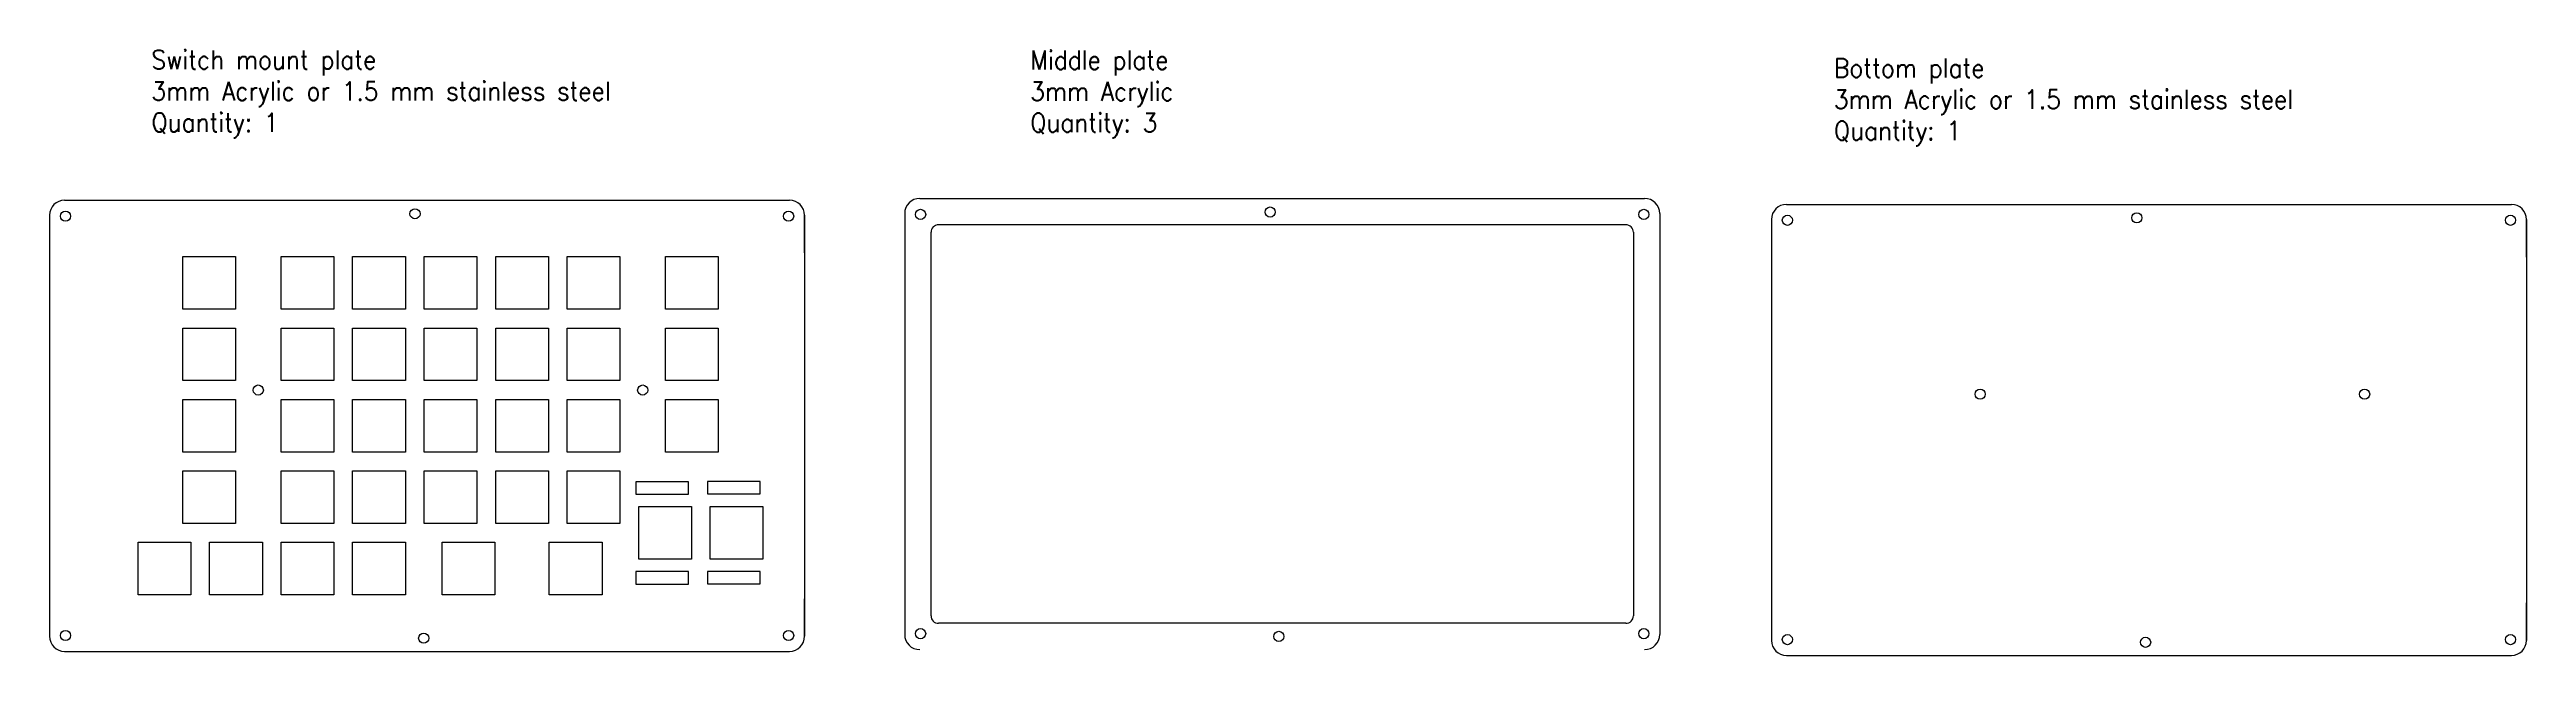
# Model space of a CAD drawing. Header units: millimetres. Extents: x 188 to 1083, y 92 to 254.
# Drawn here: x 188 to 847, y 92 to 254 of the extents above; entities that cross this region are included whole.
import ezdxf

# ---------------------------------------------------------------- set-up
doc = ezdxf.new("R2010")
doc.units = ezdxf.units.MM
doc.layers.add('Layer_1', color=7, linetype='CONTINUOUS')
doc.layers.add('text', color=4, linetype='CONTINUOUS', plot=False)
doc.styles.add('textstyle28', font='standard')

msp = doc.modelspace()

# ---------------------------------------------------------------- texts
at = {"layer": 'text', "linetype": 'ByBlock', "char_height": 2.5, "width": 161.4252, "attachment_point": 1, "style": 'textstyle28'}
for s, insert in [('{\\H2x;Switch mount plate\\P3mm Acrylic or 1.5 mm stainless steel\\PQuantity: 1}', (215.52, 253.31)), ('{\\H2x;Middle plate\\P3mm Acrylic\\PQuantity: 3}', (449.01, 253.25)), ('{\\H2x;Bottom plate\\P3mm Acrylic or 1.5 mm stainless steel\\PQuantity: 1}', (662.55, 251.13))]:
    msp.add_mtext(s, dxfattribs=dict(at, insert=insert))

# ---------------------------------------------------------------- linework, layer by layer
at = {"layer": 'Layer_1', "linetype": 'ByBlock'}
for p, q in [((192.44, 213.45), (385.05, 213.45)), ((192.44, 213.45), (385.05, 213.45)), ((419.65, 213.91), (612.26, 213.91)), ((649.96, 212.34), (842.57, 212.34)), ((649.96, 212.34), (842.57, 212.34)), ((188.44, 209.45), (188.44, 97.45)), ((389.05, 199.45), (389.05, 209.45)), ((415.65, 209.91), (415.65, 97.91)), ((422.65, 102.91), (422.65, 204.91)), ((607.26, 206.91), (424.65, 206.91)), ((609.26, 204.91), (609.26, 102.91)), ((645.96, 208.34), (645.96, 96.34)), ((846.57, 198.34), (846.57, 208.34)), ((389.05, 97.45), (389.05, 107.45)), ((846.57, 96.34), (846.57, 106.34)), ((607.26, 100.91), (424.65, 100.91)), ((192.44, 93.45), (385.05, 93.45)), ((192.44, 93.45), (202.44, 93.45)), ((375.05, 93.45), (385.05, 93.45)), ((649.96, 92.34), (842.57, 92.34)), ((649.96, 92.34), (659.96, 92.34)), ((832.57, 92.34), (842.57, 92.34))]:
    msp.add_line(p, q, dxfattribs=at)
at = {"layer": 'Layer_1'}
for p, q in [((389.05, 209.45), (389.05, 97.45)), ((616.26, 209.91), (616.26, 97.91)), ((846.57, 208.34), (846.57, 96.34)), ((389.05, 155.71), (389.05, 130.84)), ((389.05, 155.71), (389.05, 130.84)), ((616.26, 156.18), (616.26, 131.31)), ((846.57, 154.6), (846.57, 129.74)), ((846.57, 154.6), (846.57, 129.74))]:
    msp.add_line(p, q, dxfattribs=at)
for points in [[(223.85, 198.45), (237.85, 198.45), (237.85, 184.45), (223.85, 184.45), (223.85, 198.45)], [(249.98, 198.45), (263.98, 198.45), (263.98, 184.45), (249.98, 184.45), (249.98, 198.45)], [(268.98, 198.45), (282.98, 198.45), (282.98, 184.45), (268.98, 184.45), (268.98, 198.45)], [(287.98, 198.45), (301.98, 198.45), (301.98, 184.45), (287.98, 184.45), (287.98, 198.45)], [(306.98, 198.45), (320.98, 198.45), (320.98, 184.45), (306.98, 184.45), (306.98, 198.45)], [(325.98, 198.45), (339.98, 198.45), (339.98, 184.45), (325.98, 184.45), (325.98, 198.45)], [(352.1, 198.45), (366.1, 198.45), (366.1, 184.45), (352.1, 184.45), (352.1, 198.45)], [(223.85, 179.45), (237.85, 179.45), (237.85, 165.45), (223.85, 165.45), (223.85, 179.45)], [(249.98, 179.45), (263.98, 179.45), (263.98, 165.45), (249.98, 165.45), (249.98, 179.45)], [(268.98, 179.45), (282.98, 179.45), (282.98, 165.45), (268.98, 165.45), (268.98, 179.45)], [(287.98, 179.45), (301.98, 179.45), (301.98, 165.45), (287.98, 165.45), (287.98, 179.45)], [(306.98, 179.45), (320.98, 179.45), (320.98, 165.45), (306.98, 165.45), (306.98, 179.45)], [(325.98, 179.45), (339.98, 179.45), (339.98, 165.45), (325.98, 165.45), (325.98, 179.45)], [(352.1, 179.45), (366.1, 179.45), (366.1, 165.45), (352.1, 165.45), (352.1, 179.45)], [(223.85, 160.45), (237.85, 160.45), (237.85, 146.45), (223.85, 146.45), (223.85, 160.45)], [(249.98, 160.45), (263.98, 160.45), (263.98, 146.45), (249.98, 146.45), (249.98, 160.45)], [(268.98, 160.45), (282.98, 160.45), (282.98, 146.45), (268.98, 146.45), (268.98, 160.45)], [(287.98, 160.45), (301.98, 160.45), (301.98, 146.45), (287.98, 146.45), (287.98, 160.45)], [(306.98, 160.45), (320.98, 160.45), (320.98, 146.45), (306.98, 146.45), (306.98, 160.45)], [(325.98, 160.45), (339.98, 160.45), (339.98, 146.45), (325.98, 146.45), (325.98, 160.45)], [(352.1, 160.45), (366.1, 160.45), (366.1, 146.45), (352.1, 146.45), (352.1, 160.45)], [(223.85, 141.45), (237.85, 141.45), (237.85, 127.45), (223.85, 127.45), (223.85, 141.45)], [(249.98, 141.45), (263.98, 141.45), (263.98, 127.45), (249.98, 127.45), (249.98, 141.45)], [(268.98, 141.45), (282.98, 141.45), (282.98, 127.45), (268.98, 127.45), (268.98, 141.45)], [(287.98, 141.45), (301.98, 141.45), (301.98, 127.45), (287.98, 127.45), (287.98, 141.45)], [(306.98, 141.45), (320.98, 141.45), (320.98, 127.45), (306.98, 127.45), (306.98, 141.45)], [(325.98, 141.45), (339.98, 141.45), (339.98, 127.45), (325.98, 127.45), (325.98, 141.45)], [(358.98, 131.95), (358.98, 117.95), (344.98, 117.95), (344.98, 131.95), (358.98, 131.95)], [(377.98, 132.01), (377.98, 118.01), (363.98, 118.01), (363.98, 132.01), (377.98, 132.01)], [(211.98, 122.45), (225.98, 122.45), (225.98, 108.45), (211.98, 108.45), (211.98, 122.45)], [(230.98, 122.45), (244.98, 122.45), (244.98, 108.45), (230.98, 108.45), (230.98, 122.45)], [(249.98, 122.45), (263.98, 122.45), (263.98, 108.45), (249.98, 108.45), (249.98, 122.45)], [(268.98, 122.45), (282.98, 122.45), (282.98, 108.45), (268.98, 108.45), (268.98, 122.45)], [(292.73, 122.45), (306.73, 122.45), (306.73, 108.45), (292.73, 108.45), (292.73, 122.45)], [(321.23, 122.45), (335.23, 122.45), (335.23, 108.45), (321.23, 108.45), (321.23, 122.45)]]:
    msp.add_lwpolyline(points, dxfattribs=at)
at = {"layer": 'Layer_1', "linetype": 'ByBlock'}
for points in [[(358.23, 138.55), (344.23, 138.55), (344.23, 135.25), (358.23, 135.25)], [(377.23, 138.61), (363.23, 138.61), (363.23, 135.31), (377.23, 135.31)], [(358.23, 114.65), (344.23, 114.65), (344.23, 111.35), (358.23, 111.35)], [(377.23, 114.71), (363.23, 114.71), (363.23, 111.41), (377.23, 111.41)]]:
    msp.add_lwpolyline(points, close=True, dxfattribs=at)
at = {"layer": 'Layer_1'}
for centre in [(285.54, 209.85), (419.88, 209.68), (512.75, 210.31), (612.03, 209.68), (192.67, 209.21), (192.67, 209.21), (384.81, 209.21), (650.19, 208.11), (650.19, 208.11), (743.06, 208.74), (842.33, 208.11), (243.91, 162.95), (346.04, 162.95), (701.43, 161.84), (803.56, 161.84), (192.67, 97.68), (384.81, 97.68), (384.81, 97.68), (419.88, 98.15), (419.88, 98.15), (515.07, 97.43), (612.03, 98.15), (287.85, 96.96), (650.19, 96.57), (745.37, 95.85), (842.33, 96.57), (842.33, 96.57)]:
    msp.add_circle(centre, 1.35, dxfattribs=at)
for centre, start, end in [((192.44, 209.45), 90, 180), ((385.05, 209.45), 0, 90), ((419.65, 209.91), 90, 180), ((612.26, 209.91), 0, 90), ((649.96, 208.34), 90, 180), ((842.57, 208.34), 0, 90), ((192.44, 97.45), 180, 270), ((192.44, 97.45), 180, 270), ((385.05, 97.45), 270, 0), ((419.65, 97.91), 180, 270), ((612.26, 97.91), 270, 0), ((649.96, 96.34), 180, 270), ((649.96, 96.34), 180, 270), ((842.57, 96.34), 270, 0)]:
    msp.add_arc(centre, 4, start, end, dxfattribs=at)
at = {"layer": 'Layer_1', "linetype": 'ByBlock'}
for centre, start, end in [((424.65, 204.91), 89.99983, 179.99983), ((607.26, 204.91), 359.99983, 89.99983), ((424.65, 102.91), 179.99983, 269.99983), ((607.26, 102.91), 269.99983, 359.99983)]:
    msp.add_arc(centre, 2, start, end, dxfattribs=at)

msp.set_redraw_order([(e.dxf.handle, doc.entitydb.next_handle()) for e in msp.query("TEXT MTEXT ATTDEF DIMENSION ARC_DIMENSION")])  # texts and dimensions are drawn at this point

doc.saveas('drawing.dxf')
